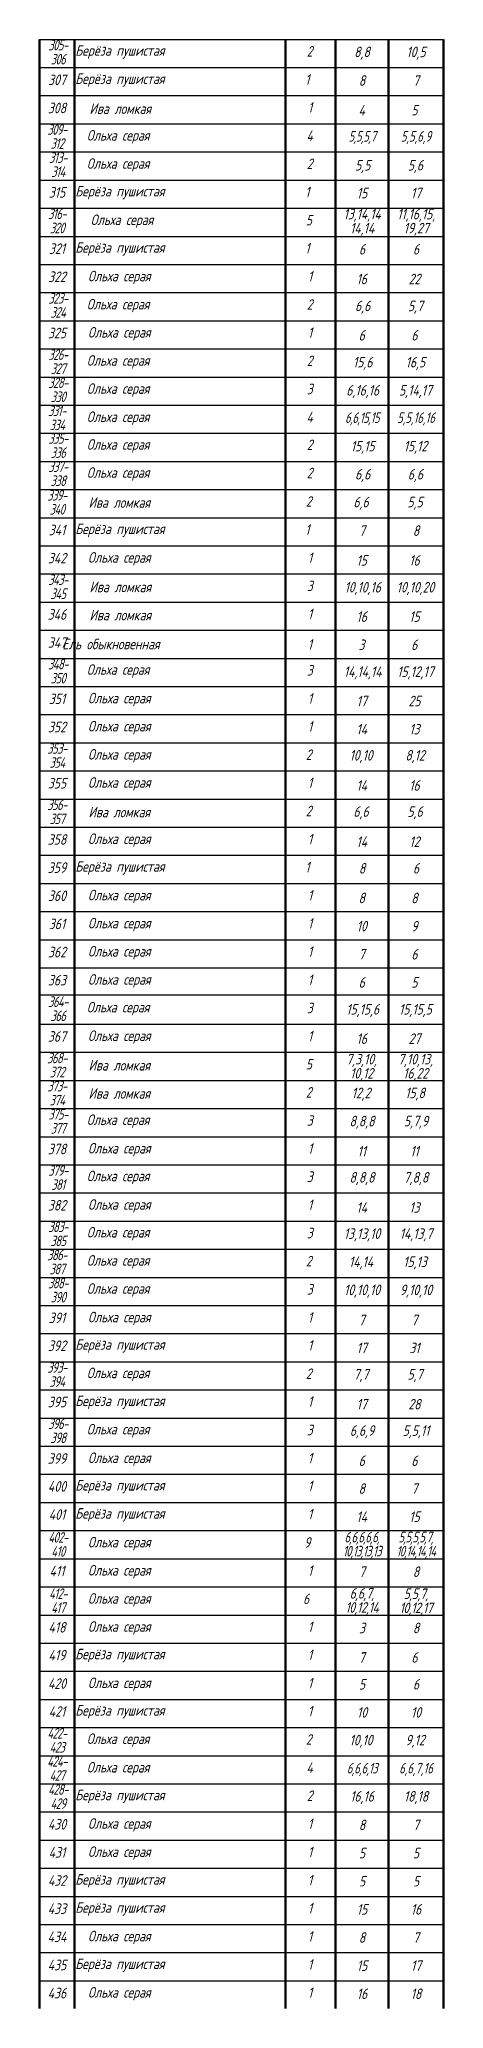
# Model space of a CAD drawing. Header units: metres. Extents: x 23128 to 34628, y -678634 to 13070.
# Drawn here: x 23128 to 34628, y -154705 to -98713 of the extents above; entities that cross this region are included whole.
import ezdxf

# ---------------------------------------------------------------- set-up
doc = ezdxf.new("R2010")
doc.units = ezdxf.units.M
for name, color, linetype, lineweight in [('Лиственные', 160, 'Continuous', 30), ('ТАБЛИЦА 50', 51, 'Continuous', 50), ('текст 300', 7, 'Continuous', 30), ('Хвойные', 80, 'Continuous', 30)]:
    doc.layers.add(name, color=color, linetype=linetype, lineweight=lineweight)
doc.layers.add('ТАБЛИЦА', color=18, linetype='Continuous', true_color=0x000000)
doc.styles.add('NF_VGP_3.0', font='cs_gost2304.shx', dxfattribs={"oblique": 15, "height": 300})

msp = doc.modelspace()

# ---------------------------------------------------------------- texts
at = {"layer": 'Лиственные', "lineweight": 30, "transparency": 33554687, "char_height": 300, "attachment_point": 5, "style": 'NF_VGP_3.0'}
for s, insert, width in [('\\pxqj;Берёза пушистая', (26017, -99071), 3736), ('\\pxqj;Берёза пушистая', (26017, -99871), 3736), ('Ива ломкая', (25430, -100682), 6349.98), ('Ольха серая', (25369, -101482), 6349.98), ('Ольха серая', (25369, -102282), 6349.98), ('\\pxqj;Берёза пушистая', (26017, -103071), 3736), ('Ольха серая', (25479, -103882), 6349.98), ('\\pxqj;Берёза пушистая', (26017, -104671), 3736), ('Ольха серая', (25402, -105482), 6349.98), ('Ольха серая', (25369, -106282), 6349.98), ('Ольха серая', (25402, -107082), 6349.98), ('Ольха серая', (25369, -107882), 6349.98), ('Ольха серая', (25369, -108682), 6349.98), ('Ольха серая', (25369, -109482), 6349.98), ('Ольха серая', (25369, -110270), 6349.98), ('Ольха серая', (25369, -111070), 6349.98), ('Ива ломкая', (25402, -111882), 6349.98), ('\\pxqj;Берёза пушистая', (26017, -112671), 3736), ('Ольха серая', (25402, -113482), 6349.98), ('Ива ломкая', (25430, -114282), 6349.98), ('Ива ломкая', (25430, -115082), 6349.98), ('Ольха серая', (25369, -116670), 6349.98), ('Ольха серая', (25402, -117482), 6349.98), ('Ольха серая', (25402, -118282), 6349.98), ('Ольха серая', (25402, -119082), 6349.98), ('Ольха серая', (25402, -119882), 6349.98), ('Ива ломкая', (25402, -120682), 6349.98), ('Ольха серая', (25402, -121482), 6349.98), ('\\pxqj;Берёза пушистая', (26017, -122271), 3736), ('Ольха серая', (25402, -123082), 6349.98), ('Ольха серая', (25402, -123882), 6349.98), ('Ольха серая', (25402, -124682), 6349.98), ('Ольха серая', (25402, -125482), 6349.98), ('Ольха серая', (25369, -126270), 6349.98), ('Ольха серая', (25402, -127082), 6349.98), ('Ива ломкая', (25402, -127882), 6349.98), ('Ива ломкая', (25402, -128682), 6349.98), ('Ольха серая', (25369, -129470), 6349.98), ('Ольха серая', (25402, -130282), 6349.98), ('Ольха серая', (25369, -131070), 6349.98), ('Ольха серая', (25402, -131882), 6349.98), ('Ольха серая', (25369, -132670), 6349.98), ('Ольха серая', (25369, -133470), 6349.98), ('Ольха серая', (25369, -134270), 6349.98), ('Ольха серая', (25402, -135082), 6349.98), ('\\pxqj;Берёза пушистая', (26017, -135864), 3736), ('Ольха серая', (25369, -136670), 6349.98), ('\\pxqj;Берёза пушистая', (26017, -137464), 3736), ('Ольха серая', (25369, -138270), 6349.98), ('Ольха серая', (25402, -139082), 6349.98), ('\\pxqj;Берёза пушистая', (26017, -139864), 3736), ('\\pxqj;Берёза пушистая', (26017, -140664), 3736), ('Ольха серая', (25402, -141482), 6349.98), ('Ольха серая', (25402, -142282), 6349.98), ('Ольха серая', (25402, -143082), 6349.98), ('Ольха серая', (25402, -143882), 6349.98), ('\\pxqj;Берёза пушистая', (26017, -144664), 3736), ('Ольха серая', (25402, -145482), 6349.98), ('\\pxqj;Берёза пушистая', (26017, -146264), 3736), ('Ольха серая', (25369, -147070), 6349.98), ('Ольха серая', (25369, -147882), 6349.98), ('\\pxqj;Берёза пушистая', (26017, -148671), 3736), ('Ольха серая', (25402, -149482), 6349.98), ('Ольха серая', (25402, -150282), 6349.98), ('\\pxqj;Берёза пушистая', (26017, -151071), 3736), ('\\pxqj;Берёза пушистая', (26017, -151871), 3736), ('Ольха серая', (25402, -152682), 6349.98), ('\\pxqj;Берёза пушистая', (26017, -153471), 3736), ('Ольха серая', (25402, -154282), 6349.98)]:
    msp.add_mtext(s, dxfattribs=dict(at, insert=insert, width=width))
at = {"layer": 'Лиственные', "color": 5, "char_height": 300, "attachment_point": 1, "style": 'NF_VGP_3.0'}
for s, insert, width in [('2', (30734, -98902), 243.91), ('1', (30689, -99702), 156.16), ('1', (30766, -100502), 156.16), ('4', (30726, -101302), 239.07), ('2', (30734, -102102), 243.91), ('1', (30689, -102902), 156.16), ('5', (30706, -103702), 232.3), ('1', (30689, -104502), 156.16), ('1', (30766, -105302), 156.16), ('2', (30734, -106102), 243.91), ('1', (30766, -106902), 156.16), ('2', (30734, -107702), 243.91), ('3', (30734, -108502), 232.3), ('4', (30726, -109302), 239.07), ('2', (30734, -110090), 243.91), ('2', (30734, -110890), 243.91), ('2', (30706, -111702), 243.91), ('1', (30689, -112502), 156.16), ('1', (30766, -113302), 156.16), ('3', (30734, -114102), 232.3), ('1', (30766, -114902), 156.16), ('3', (30734, -116502), 232.3), ('1', (30766, -117302), 156.16), ('1', (30766, -118102), 156.16), ('2', (30706, -118902), 243.91), ('1', (30766, -119702), 156.16), ('2', (30706, -120502), 243.91), ('1', (30766, -121302), 156.16), ('1', (30689, -122102), 156.16), ('1', (30766, -122902), 156.16), ('1', (30766, -123702), 156.16), ('1', (30766, -124502), 156.16), ('1', (30766, -125302), 156.16), ('3', (30734, -126102), 232.3), ('1', (30766, -126902), 156.16), ('5', (30706, -127702), 232.3), ('2', (30706, -128502), 243.91), ('3', (30734, -129302), 232.3), ('1', (30766, -130102), 156.16), ('3', (30734, -130902), 232.3), ('1', (30766, -131702), 156.16), ('3', (30734, -132502), 232.3), ('2', (30706, -133302), 243.91), ('3', (30734, -134102), 232.3), ('1', (30766, -134902), 156.16), ('1', (30766, -135696), 156.16), ('2', (30706, -136502), 243.91), ('1', (30766, -137296), 156.16), ('3', (30734, -138102), 232.3), ('1', (30766, -138902), 156.16), ('1', (30766, -139696), 156.16), ('1', (30766, -140496), 156.16), ('9', (30659, -141302), 254.5), ('1', (30766, -142102), 156.16), ('6', (30629, -142902), 254.5), ('1', (30766, -143702), 156.16), ('1', (30766, -144496), 156.16), ('1', (30766, -145302), 156.16), ('1', (30766, -146096), 156.16), ('2', (30706, -146902), 243.91), ('4', (30726, -147702), 239.07), ('2', (30734, -148502), 243.91), ('1', (30766, -149302), 156.16), ('1', (30766, -150102), 156.16), ('1', (30766, -150902), 156.16), ('1', (30766, -151702), 156.16), ('1', (30766, -152502), 156.16), ('1', (30766, -153302), 156.16), ('1', (30766, -154102), 156.16)]:
    msp.add_mtext(s, dxfattribs=dict(at, insert=insert, width=width))
at = {"layer": 'текст 300', "color": 7, "transparency": 33554687, "char_height": 300, "width": 904.92, "attachment_point": 5, "line_spacing_factor": 0.8, "style": 'NF_VGP_3.0'}
for s, insert in [('{\\W0.9;\\T0.9;\\C256;305-\\P306}', (23656, -99075)), ('{\\W0.9;\\T0.9;\\C256;309-\\P312}', (23628, -101475)), ('{\\W0.9;\\T0.9;\\C256;313-\\P314}', (23656, -102275)), ('{\\W0.9;\\T0.9;\\C256;316-\\P320}', (23628, -103875)), ('{\\W0.9;\\T0.9;\\C256;323-\\P324}', (23656, -106275)), ('{\\W0.9;\\T0.9;\\C256;326-\\P327}', (23656, -107875)), ('{\\W0.9;\\T0.9;\\C256;328-\\P330}', (23656, -108675)), ('{\\W0.9;\\T0.9;\\C256;331-\\P334}', (23628, -109475)), ('{\\W0.9;\\T0.9;\\C256;335-\\P336}', (23656, -110262)), ('{\\W0.9;\\T0.9;\\C256;337-\\P338}', (23656, -111062)), ('{\\W0.9;\\T0.9;\\C256;339-\\P340}', (23628, -111875)), ('{\\W0.9;\\T0.9;\\C256;343-\\P345}', (23656, -114275)), ('{\\W0.9;\\T0.9;\\C256;348-\\P350}', (23656, -116675)), ('{\\W0.9;\\T0.9;\\C256;353-\\P354}', (23628, -119075)), ('{\\W0.9;\\T0.9;\\C256;356-\\P357}', (23628, -120675)), ('{\\W0.9;\\T0.9;\\C256;364-\\P366}', (23656, -126275)), ('{\\W0.9;\\T0.9;\\C256;368-\\P372}', (23628, -127875)), ('{\\W0.9;\\T0.9;\\C256;373-\\P374}', (23628, -128675)), ('{\\W0.9;\\T0.9;\\C256;375-\\P377}', (23656, -129475)), ('{\\W0.9;\\T0.9;\\C256;379-\\P381}', (23656, -131075)), ('{\\W0.9;\\T0.9;\\C256;383-\\P385}', (23656, -132675)), ('{\\W0.9;\\T0.9;\\C256;386-\\P387}', (23628, -133475)), ('{\\W0.9;\\T0.9;\\C256;388-\\P390}', (23656, -134275)), ('{\\W0.9;\\T0.9;\\C256;393-\\P394}', (23628, -136675)), ('{\\W0.9;\\T0.9;\\C256;396-\\P398}', (23656, -138275)), ('{\\W0.9;\\T0.9;\\C256;402-\\P410}', (23656, -141506)), ('{\\W0.9;\\T0.9;\\C256;412-\\P417}', (23656, -143106)), ('{\\W0.9;\\T0.9;\\C256;422-\\P423}', (23628, -147075)), ('{\\W0.9;\\T0.9;\\C256;424-\\P427}', (23628, -147875)), ('{\\W0.9;\\T0.9;\\C256;428-\\P429}', (23656, -148675))]:
    msp.add_mtext(s, dxfattribs=dict(at, insert=insert))
at = {"layer": 'текст 300', "transparency": 33554687, "char_height": 300, "attachment_point": 5, "style": 'NF_VGP_3.0'}
for s, insert, width in [('8,8', (32306, -99104), 1500), ('10,5', (33842, -99104), 1572.46), ('8', (32306, -99882), 1500), ('7', (33842, -99882), 1572.46), ('4', (32297, -100726), 1427.54), ('5', (33797, -100726), 1427.54), ('{\\W0.9;\\T0.9;5,5,5,7}', (32306, -101504), 1500), ('{\\W0.9;5,5,6,9}', (33842, -101504), 1572.46), ('5,5', (32325, -102326), 1451.05), ('5,6', (33825, -102326), 1427.54), ('15', (32306, -103082), 1500), ('17', (33842, -103082), 1572.46), ('6', (32306, -104682), 1500), ('6', (33842, -104682), 1572.46), ('16', (32297, -105526), 1427.54), ('22', (33797, -105526), 1427.54), ('6,6', (32325, -106326), 1451.05), ('5,7', (33825, -106326), 1427.54), ('6', (32297, -107126), 1427.54), ('6', (33797, -107126), 1427.54), ('15,6', (32325, -107926), 1451.05), ('16,5', (33825, -107926), 1427.54), ('6,16,16', (32325, -108726), 1451.05), ('5,14,17', (33825, -108726), 1427.54), ('{\\W0.9;\\T0.9;6,6,15,15}', (32306, -109504), 1500), ('{\\W0.9;5,5,16,16}', (33842, -109504), 1572.46), ('15,15', (32325, -110313), 1451.05), ('15,12', (33825, -110313), 1427.54), ('6,6', (32325, -111113), 1451.05), ('6,6', (33825, -111113), 1427.54), ('6,6', (32278, -111904), 1500), ('5,5', (33814, -111904), 1572.46), ('7', (32306, -112682), 1500), ('8', (33842, -112682), 1572.46), ('15', (32297, -113526), 1427.54), ('16', (33797, -113526), 1427.54), ('10,10,16', (32325, -114326), 1427.54), ('10,10,20', (33825, -114326), 1427.54), ('16', (32297, -115126), 1427.54), ('15', (33797, -115126), 1427.54), ('3', (32291, -115927), 1427.54), ('6', (33791, -115927), 1427.54), ('14,14,14', (32325, -116726), 1427.54), ('15,12,17', (33825, -116726), 1427.54), ('17', (32297, -117526), 1427.54), ('25', (33797, -117526), 1427.54), ('14', (32297, -118326), 1427.54), ('13', (33797, -118326), 1427.54), ('10,10', (32278, -119104), 1500), ('8,12', (33814, -119104), 1572.46), ('14', (32297, -119926), 1427.54), ('16', (33797, -119926), 1427.54), ('6,6', (32278, -120704), 1500), ('5,6', (33814, -120704), 1572.46), ('14', (32297, -121526), 1427.54), ('12', (33797, -121526), 1427.54), ('8', (32306, -122282), 1500), ('6', (33842, -122282), 1572.46), ('8', (32297, -123126), 1427.54), ('8', (33797, -123126), 1427.54), ('10', (32297, -123926), 1427.54), ('9', (33797, -123926), 1427.54), ('7', (32297, -124726), 1427.54), ('6', (33797, -124726), 1427.54), ('6', (32297, -125526), 1427.54), ('5', (33797, -125526), 1427.54), ('15,15,6', (32325, -126326), 1427.54), ('15,15,5', (33825, -126326), 1427.54), ('16', (32297, -127126), 1427.54), ('27', (33797, -127126), 1427.54), ('12,2', (32278, -128704), 1500), ('15,8', (33814, -128704), 1572.46), ('8,8,8', (32306, -129504), 1500), ('5,7,9', (33842, -129504), 1572.46), ('11', (32297, -130326), 1427.54), ('11', (33797, -130326), 1427.54), ('8,8,8', (32306, -131104), 1500), ('7,8,8', (33842, -131104), 1572.46), ('14', (32297, -131926), 1427.54), ('13', (33797, -131926), 1427.54), ('13,13,10', (32306, -132704), 1500), ('14,13,7', (33842, -132704), 1572.46), ('14,14', (32278, -133504), 1500), ('15,13', (33814, -133504), 1572.46), ('10,10,10', (32306, -134304), 1500), ('9,10,10', (33842, -134304), 1572.46), ('7', (32297, -135126), 1427.54), ('7', (33797, -135126), 1427.54), ('17', (32297, -135919), 1427.54), ('31', (33797, -135919), 1427.54), ('7,7', (32278, -136704), 1500), ('5,7', (33814, -136704), 1572.46), ('17', (32297, -137519), 1427.54), ('28', (33797, -137519), 1427.54), ('6,6,9', (32306, -138304), 1500), ('5,5,11', (33842, -138304), 1572.46), ('6', (32297, -139126), 1427.54), ('6', (33797, -139126), 1427.54), ('8', (32297, -139919), 1427.54), ('7', (33797, -139919), 1427.54), ('14', (32297, -140719), 1427.54), ('15', (33797, -140719), 1427.54), ('7', (32306, -142282), 1500), ('8', (33842, -142282), 1572.46), ('3', (32306, -143882), 1500), ('8', (33842, -143882), 1572.46), ('7', (32297, -144719), 1427.54), ('6', (33797, -144719), 1427.54), ('5', (32306, -145482), 1500), ('6', (33842, -145482), 1572.46), ('10', (32306, -146282), 1500), ('10', (33842, -146282), 1572.46), ('10,10', (32278, -147104), 1500), ('9,12', (33814, -147104), 1572.46), ('{\\W0.9;\\T0.9;6,6,6,13}', (32306, -147904), 1500), ('{\\W0.9;6,6,7,16}', (33842, -147904), 1572.46), ('16,16', (32306, -148704), 1500), ('18,18', (33842, -148704), 1572.46), ('8', (32306, -149482), 1500), ('7', (33842, -149482), 1572.46), ('5', (32306, -150282), 1500), ('5', (33842, -150282), 1572.46), ('5', (32306, -151082), 1500), ('5', (33842, -151082), 1572.46), ('15', (32306, -151882), 1500), ('16', (33842, -151882), 1572.46), ('8', (32306, -152682), 1500), ('7', (33842, -152682), 1572.46), ('15', (32306, -153482), 1500), ('17', (33842, -153482), 1572.46), ('16', (32306, -154282), 1500), ('18', (33842, -154282), 1572.46)]:
    msp.add_mtext(s, dxfattribs=dict(at, insert=insert, width=width))
at = {"layer": 'текст 300', "color": 7, "transparency": 33554687, "char_height": 300, "width": 1000, "attachment_point": 5, "style": 'NF_VGP_3.0'}
for s, insert in [('{\\C256;307}', (23628, -99863)), ('{\\C256;308}', (23628, -100663)), ('{\\C256;315}', (23628, -103063)), ('{\\C256;321}', (23628, -104663)), ('{\\C256;322}', (23628, -105463)), ('{\\C256;325}', (23628, -107063)), ('{\\C256;341}', (23628, -112663)), ('{\\C256;342}', (23628, -113463)), ('{\\C256;346}', (23628, -115063)), ('{\\C256;347}', (23628, -115863)), ('{\\C256;351}', (23628, -117463)), ('{\\C256;352}', (23628, -118263)), ('{\\C256;355}', (23628, -119863)), ('{\\C256;358}', (23628, -121463)), ('{\\C256;359}', (23628, -122263)), ('{\\C256;360}', (23628, -123063)), ('{\\C256;361}', (23628, -123863)), ('{\\C256;362}', (23628, -124663)), ('{\\C256;363}', (23628, -125463)), ('{\\C256;367}', (23628, -127063)), ('{\\C256;378}', (23628, -130263)), ('{\\C256;382}', (23628, -131863)), ('{\\C256;391}', (23628, -135063)), ('{\\C256;392}', (23628, -135856)), ('{\\C256;395}', (23628, -137456)), ('{\\C256;399}', (23628, -139063)), ('{\\C256;400}', (23628, -139856)), ('{\\C256;401}', (23628, -140656)), ('{\\C256;411}', (23628, -142263)), ('{\\C256;418}', (23628, -143863)), ('{\\C256;419}', (23628, -144656)), ('{\\C256;420}', (23628, -145463)), ('{\\C256;421}', (23628, -146256)), ('{\\C256;430}', (23628, -149463)), ('{\\C256;431}', (23628, -150263)), ('{\\C256;432}', (23628, -151063)), ('{\\C256;433}', (23628, -151863)), ('{\\C256;434}', (23628, -152663)), ('{\\C256;435}', (23628, -153463)), ('{\\C256;436}', (23628, -154263))]:
    msp.add_mtext(s, dxfattribs=dict(at, insert=insert))
at = {"layer": 'текст 300', "transparency": 33554687, "char_height": 300, "attachment_point": 5, "line_spacing_factor": 0.8, "style": 'NF_VGP_3.0'}
for s, insert, width in [('13,14,14\\P14,14', (32310, -103914), 1500), ('11,16,15,\\P19,27', (33847, -103914), 1572.46), ('7,3,10,\\P10,12', (32294, -127945), 1500), ('7,10,13,\\P16,22', (33830, -127945), 1572.46), ('{\\W0.9;\\T0.85;6,6,6,6,6,\\P10,13,13,13}', (32300, -141532), 1500), ('{\\W0.9;\\T0.85;5,5,5,5,7,\\P10,14,14,14}', (33836, -141532), 1572.46), ('{\\T0.9;6,6,7,\\P10,12,14}', (32300, -143132), 1500), ('{\\T0.9;5,5,7,\\P10,12,17}', (33836, -143144), 1572.46)]:
    msp.add_mtext(s, dxfattribs=dict(at, insert=insert, width=width))
at = {"layer": 'Хвойные', "lineweight": 30, "transparency": 33554687, "insert": (26075, -115905), "char_height": 300, "width": 4584.55, "attachment_point": 5, "style": 'NF_VGP_3.0'}
msp.add_mtext('\\pxqj;Ель обыкновенная', dxfattribs=at)
at = {"layer": 'Хвойные', "insert": (30762, -115765), "char_height": 300, "width": 156.16, "attachment_point": 1, "style": 'NF_VGP_3.0'}
msp.add_mtext('1', dxfattribs=at)

# ---------------------------------------------------------------- linework, layer by layer
at = {"layer": 'ТАБЛИЦА', "color": 0, "transparency": 33554687}
for points in [[(23128, -98713), (34628, -98713)], [(23128, -99513), (34628, -99513)], [(23128, -100313), (34628, -100313)], [(23128, -101113), (34628, -101113)], [(23128, -101913), (34628, -101913)], [(23128, -102713), (34628, -102713)], [(23128, -103513), (34628, -103513)], [(23128, -104313), (34628, -104313)], [(23128, -105113), (34628, -105113)], [(23128, -105913), (34628, -105913)], [(23128, -106713), (34628, -106713)], [(23128, -107513), (34628, -107513)], [(23128, -108313), (34628, -108313)], [(23128, -109113), (34628, -109113)], [(23128, -109913), (34628, -109913)], [(23128, -110713), (34628, -110713)], [(23128, -111513), (34628, -111513)], [(23128, -112313), (34628, -112313)], [(23128, -113113), (34628, -113113)], [(23128, -113913), (34628, -113913)], [(23128, -114713), (34628, -114713)], [(23128, -115513), (34628, -115513)], [(23128, -116313), (34628, -116313)], [(23128, -117113), (34628, -117113)], [(23128, -117913), (34628, -117913)], [(23128, -118713), (34628, -118713)], [(23128, -119513), (34628, -119513)], [(23128, -120313), (34628, -120313)], [(23128, -121113), (34628, -121113)], [(23128, -121913), (34628, -121913)], [(23128, -122713), (34628, -122713)], [(23128, -123513), (34628, -123513)], [(23128, -124313), (34628, -124313)], [(23128, -125113), (34628, -125113)], [(23128, -125882), (34628, -125882)], [(23128, -126713), (34628, -126713)], [(23128, -127513), (34628, -127513)], [(23128, -128313), (34628, -128313)], [(23128, -129113), (34628, -129113)], [(23128, -129913), (34628, -129913)], [(23128, -130713), (34628, -130713)], [(23128, -131513), (34628, -131513)], [(23128, -132313), (34628, -132313)], [(23128, -133113), (34628, -133113)], [(23128, -133913), (34628, -133913)], [(23128, -134713), (34628, -134713)], [(23128, -135513), (34628, -135513)], [(23128, -136313), (34628, -136313)], [(23128, -137113), (34628, -137113)], [(23128, -137913), (34628, -137913)], [(23128, -138713), (34628, -138713)], [(23128, -139513), (34628, -139513)], [(23128, -140313), (34628, -140313)], [(23128, -141113), (34628, -141113)], [(23128, -141913), (34628, -141913)], [(23128, -142713), (34628, -142713)], [(23128, -143513), (34628, -143513)], [(23128, -144313), (34628, -144313)], [(23128, -145113), (34628, -145113)], [(23128, -145913), (34628, -145913)], [(23128, -146713), (34628, -146713)], [(23128, -147513), (34628, -147513)], [(23128, -148313), (34628, -148313)], [(23128, -149113), (34628, -149113)], [(23128, -149913), (34628, -149913)], [(23128, -150713), (34628, -150713)], [(23128, -151513), (34628, -151513)], [(23128, -152313), (34628, -152313)], [(23128, -153113), (34628, -153113)], [(23128, -153913), (34628, -153913)]]:
    msp.add_lwpolyline(points, dxfattribs=at)
at = {"layer": 'ТАБЛИЦА 50', "color": 7, "transparency": 33554687}
for points in [[(23128, -154703), (23128, -98713)], [(24128, -154703), (24128, -98713)], [(30128, -154704), (30128, -98713)], [(30128, -154704), (30128, -98713)], [(31556, -154704), (31556, -98713)], [(31556, -154704), (31556, -98713)], [(33056, -154704), (33056, -98713)], [(33056, -154704), (33056, -98713)], [(34628, -154705), (34628, -98713)]]:
    msp.add_lwpolyline(points, dxfattribs=at)

msp.set_redraw_order([(e.dxf.handle, doc.entitydb.next_handle()) for e in msp.query("TEXT MTEXT ATTDEF DIMENSION ARC_DIMENSION")])  # texts and dimensions are drawn at this point

doc.saveas('drawing.dxf')
